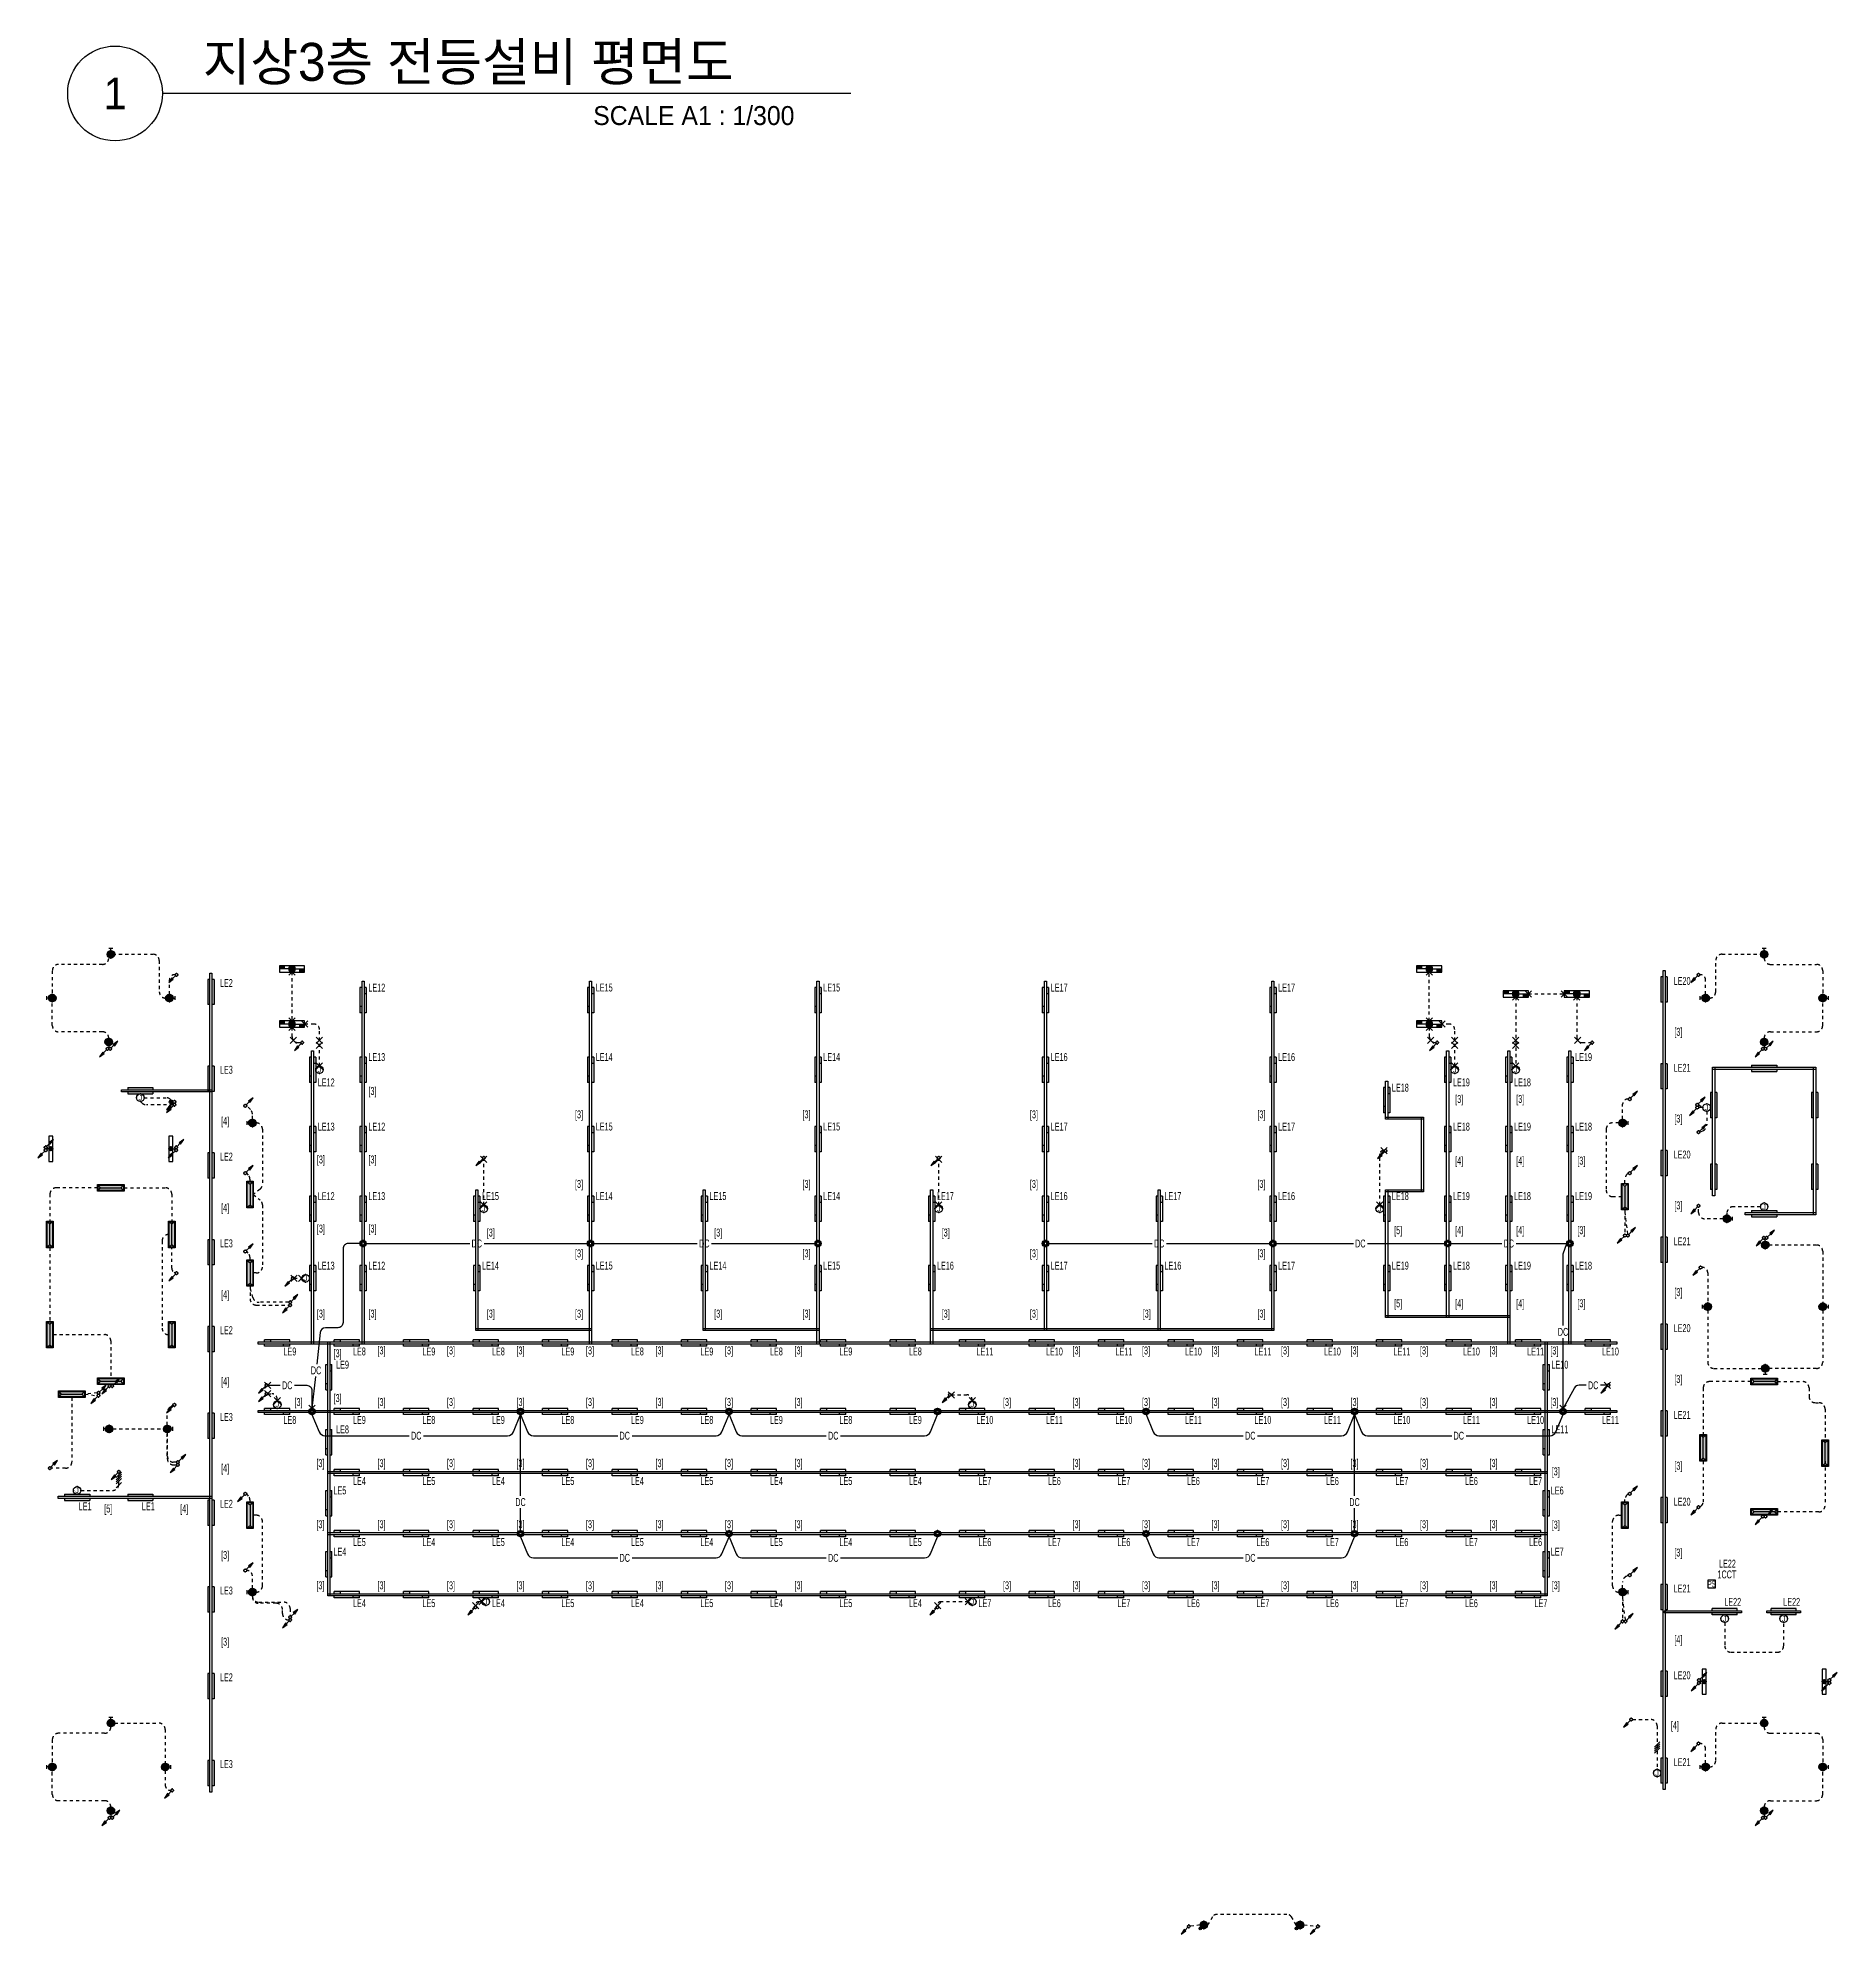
# Model space of a CAD drawing. Header units: millimetres. Extents: x 86947 to 500447, y -530175 to 1059536.
# Drawn here: x 92041 to 177466, y 101922 to 191935 of the extents above; entities that cross this region are included whole.
import ezdxf
from ezdxf.enums import TextEntityAlignment as Align

# ---------------------------------------------------------------- set-up
doc = ezdxf.new("R2010")
doc.units = ezdxf.units.MM
doc.header["$LTSCALE"] = 150
doc.linetypes.add('D1', pattern=[3, 1, -1, 1])
for name, color, linetype in [('------03 Lighting Fixture', 3, 'Continuous'), ('------04 Lighting Switch', 2, 'Continuous'), ('------04 Number of Strands (가닥수)', 1, 'Continuous'), ('-----20 General Symbol', 3, 'Continuous'), ('-----23 Concealed or Exposed Wire', 4, 'D1'), ('-----25 Emergency Lighting Embeded Wire in Ceiling or Wall', 1, 'Continuous'), ('-----28 Race Way', 1, 'Continuous'), ('-----41 Drawing Title', 2, 'Continuous'), ('6', 6, 'Continuous')]:
    doc.layers.add(name, color=color, linetype=linetype)
doc.styles.add('ELEC', font='')
doc.styles.get('ELEC').set_extended_font_data('Dotum')

msp = doc.modelspace()

# ---------------------------------------------------------------- texts
at = {"layer": '------04 Lighting Switch', "style": 'ELEC', "width": 0.7}
for s, p in [('LE2', (100988, 147071)), ('LE12', (108129, 146855)), ('LE15', (118929, 146855)), ('LE15', (129729, 146855)), ('LE17', (140529, 146855)), ('LE17', (151329, 146855)), ('LE20', (170107, 147168)), ('LE3', (100988, 142951)), ('LE13', (108129, 143555)), ('LE14', (118929, 143555)), ('LE14', (129729, 143555)), ('LE16', (140529, 143555)), ('LE16', (151329, 143555)), ('LE19', (165429, 143555)), ('LE21', (170107, 143048)), ('LE12', (105729, 142355)), ('LE18', (156729, 142105)), ('LE19', (159629, 142355)), ('LE18', (162529, 142355)), ('LE13', (105729, 140255)), ('LE12', (108129, 140255)), ('LE15', (118929, 140255)), ('LE15', (129729, 140255)), ('LE17', (140529, 140255)), ('LE17', (151329, 140255)), ('LE18', (159629, 140255)), ('LE19', (162529, 140255)), ('LE18', (165429, 140255)), ('LE2', (100988, 138831)), ('LE20', (170107, 138928)), ('LE12', (105729, 136955)), ('LE13', (108129, 136955)), ('LE15', (113529, 136955)), ('LE14', (118929, 136955)), ('LE15', (124329, 136955)), ('LE14', (129729, 136955)), ('LE17', (135129, 136955)), ('LE16', (140529, 136955)), ('LE17', (145929, 136955)), ('LE16', (151329, 136955)), ('LE18', (156729, 136955)), ('LE19', (159629, 136955)), ('LE18', (162529, 136955)), ('LE19', (165429, 136955)), ('LE3', (100988, 134711)), ('LE21', (170107, 134808)), ('LE13', (105729, 133655)), ('LE12', (108129, 133655)), ('LE14', (113529, 133655)), ('LE15', (118929, 133655)), ('LE14', (124329, 133655)), ('LE15', (129729, 133655)), ('LE16', (135129, 133655)), ('LE17', (140529, 133655)), ('LE16', (145929, 133655)), ('LE17', (151329, 133655)), ('LE19', (156729, 133655)), ('LE18', (159629, 133655)), ('LE19', (162529, 133655)), ('LE18', (165429, 133655)), ('LE2', (100988, 130591)), ('LE20', (170107, 130688)), ('LE9', (104004, 129580)), ('LE8', (107304, 129580)), ('LE9', (110604, 129580)), ('LE8', (113904, 129580)), ('LE9', (117204, 129580)), ('LE8', (120504, 129580)), ('LE9', (123804, 129580)), ('LE8', (127104, 129580)), ('LE9', (130404, 129580)), ('LE8', (133704, 129580)), ('LE11', (137004, 129580)), ('LE10', (140304, 129580)), ('LE11', (143604, 129580)), ('LE10', (146904, 129580)), ('LE11', (150204, 129580)), ('LE10', (153504, 129580)), ('LE11', (156804, 129580)), ('LE10', (160104, 129580)), ('LE11', (163154, 129580)), ('LE10', (166704, 129580)), ('LE9', (106504, 128955)), ('LE10', (164304, 128955)), ('LE3', (100988, 126471)), ('LE8', (104004, 126330)), ('LE8', (106504, 125880)), ('LE9', (107304, 126330)), ('LE8', (110604, 126330)), ('LE9', (113904, 126330)), ('LE8', (117204, 126330)), ('LE9', (120504, 126330)), ('LE8', (123804, 126330)), ('LE9', (127104, 126330)), ('LE8', (130404, 126330)), ('LE9', (133704, 126330)), ('LE10', (137004, 126330)), ('LE11', (140304, 126330)), ('LE10', (143604, 126330)), ('LE11', (146904, 126330)), ('LE10', (150204, 126330)), ('LE11', (153504, 126330)), ('LE10', (156804, 126330)), ('LE11', (160104, 126330)), ('LE10', (163154, 126330)), ('LE11', (164304, 125880)), ('LE11', (166704, 126330)), ('LE21', (170107, 126568)), ('LE4', (107304, 123430)), ('LE5', (110604, 123430)), ('LE4', (113904, 123430)), ('LE5', (117204, 123430)), ('LE4', (120504, 123430)), ('LE5', (123804, 123430)), ('LE4', (127104, 123430)), ('LE5', (130404, 123430)), ('LE4', (133704, 123430)), ('LE7', (137004, 123430)), ('LE6', (140304, 123430)), ('LE7', (143604, 123430)), ('LE6', (146904, 123430)), ('LE7', (150204, 123430)), ('LE6', (153504, 123430)), ('LE7', (156804, 123430)), ('LE6', (160104, 123430)), ('LE7', (163154, 123430)), ('LE1', (94283, 122232)), ('LE1', (97283, 122232)), ('LE2', (100988, 122351)), ('LE5', (106379, 122980)), ('LE6', (164179, 122980)), ('LE20', (170107, 122448)), ('LE5', (107304, 120530)), ('LE4', (110604, 120530)), ('LE5', (113904, 120530)), ('LE4', (117204, 120530)), ('LE5', (120504, 120530)), ('LE4', (123804, 120530)), ('LE5', (127104, 120530)), ('LE4', (130404, 120530)), ('LE5', (133704, 120530)), ('LE6', (137004, 120530)), ('LE7', (140304, 120530)), ('LE6', (143604, 120530)), ('LE7', (146904, 120530)), ('LE6', (150204, 120530)), ('LE7', (153504, 120530)), ('LE6', (156804, 120530)), ('LE7', (160104, 120530)), ('LE6', (163154, 120530)), ('LE4', (106379, 120080)), ('LE7', (164179, 120080)), ('1CCT', (172235, 118995)), ('LE22', (172259, 119508)), ('LE3', (100988, 118231)), ('LE21', (170107, 118328)), ('LE4', (107304, 117630)), ('LE5', (110604, 117630)), ('LE4', (113904, 117630)), ('LE5', (117204, 117630)), ('LE4', (120504, 117630)), ('LE5', (123804, 117630)), ('LE4', (127104, 117630)), ('LE5', (130404, 117630)), ('LE4', (133704, 117630)), ('LE7', (137004, 117630)), ('LE6', (140304, 117630)), ('LE7', (143604, 117630)), ('LE6', (146904, 117630)), ('LE7', (150204, 117630)), ('LE6', (153504, 117630)), ('LE7', (156804, 117630)), ('LE6', (160104, 117630)), ('LE7', (163404, 117630)), ('LE22', (172510, 117696)), ('LE22', (175310, 117696)), ('LE20', (170107, 114208)), ('LE2', (100988, 114111)), ('LE3', (100988, 109991)), ('LE21', (170107, 110088))]:
    msp.add_text(s, height=375, dxfattribs=at).set_placement(p, align=Align.MIDDLE)
at = {"layer": '-----25 Emergency Lighting Embeded Wire in Ceiling or Wall', "style": 'ELEC', "width": 0.7}
for p in [(112879, 134705), (123679, 134705), (145279, 134705), (154829, 134705), (161879, 134705), (164454, 130510), (105248, 128681), (103879, 127975), (165884, 127975), (110004, 125582), (119904, 125582), (129804, 125582), (149604, 125582), (159504, 125582), (114954, 122430), (154554, 122430), (119904, 119782), (129804, 119782), (149604, 119782)]:
    msp.add_text('DC', height=375, dxfattribs=at).set_placement(p, align=Align.MIDDLE)
at = {"layer": '-----28 Race Way', "style": 'ELEC', "width": 0.7}
for s, p in [('[3]', (169929, 144707)), ('[3]', (107926, 141898)), ('[3]', (159525, 141519)), ('[3]', (162425, 141519)), ('[4]', (100929, 140472)), ('[3]', (117733, 140787)), ('[3]', (128533, 140787)), ('[3]', (139333, 140787)), ('[3]', (150133, 140787)), ('[3]', (169929, 140587)), ('[3]', (105476, 138646)), ('[3]', (107926, 138646)), ('[4]', (159525, 138589)), ('[4]', (162425, 138589)), ('[3]', (165325, 138589)), ('[3]', (117733, 137487)), ('[3]', (128533, 137487)), ('[3]', (139333, 137487)), ('[3]', (150133, 137487)), ('[4]', (100929, 136352)), ('[3]', (169929, 136467)), ('[3]', (105476, 135366)), ('[3]', (107926, 135366)), ('[3]', (113542, 135176)), ('[3]', (124342, 135176)), ('[3]', (135142, 135176)), ('[5]', (156625, 135289)), ('[4]', (159525, 135289)), ('[4]', (162425, 135289)), ('[3]', (165325, 135289)), ('[3]', (117733, 134187)), ('[3]', (128533, 134187)), ('[3]', (139333, 134187)), ('[3]', (150133, 134187)), ('[4]', (100929, 132232)), ('[3]', (169929, 132347)), ('[3]', (105476, 131327)), ('[3]', (107926, 131327)), ('[3]', (113542, 131327)), ('[3]', (117733, 131327)), ('[3]', (124342, 131327)), ('[3]', (128533, 131327)), ('[3]', (135142, 131327)), ('[3]', (139333, 131327)), ('[3]', (144687, 131327)), ('[3]', (150133, 131327)), ('[5]', (156625, 131817)), ('[4]', (159525, 131817)), ('[4]', (162425, 131817)), ('[3]', (165325, 131817)), ('[3]', (106269, 129446)), ('[3]', (108354, 129580)), ('[3]', (111654, 129580)), ('[3]', (114954, 129580)), ('[3]', (118254, 129580)), ('[3]', (121554, 129580)), ('[3]', (124854, 129580)), ('[3]', (128154, 129580)), ('[3]', (141354, 129580)), ('[3]', (144654, 129580)), ('[3]', (147954, 129580)), ('[3]', (151254, 129580)), ('[3]', (154554, 129580)), ('[3]', (157854, 129580)), ('[3]', (161154, 129580)), ('[3]', (164043, 129573)), ('[4]', (100929, 128112)), ('[3]', (169929, 128227)), ('[3]', (104413, 127130)), ('[3]', (106269, 127320)), ('[3]', (108354, 127130)), ('[3]', (111654, 127130)), ('[3]', (114954, 127130)), ('[3]', (118254, 127130)), ('[3]', (121554, 127130)), ('[3]', (124854, 127130)), ('[3]', (128154, 127130)), ('[3]', (138054, 127130)), ('[3]', (141354, 127130)), ('[3]', (144654, 127130)), ('[3]', (147954, 127130)), ('[3]', (151254, 127130)), ('[3]', (154554, 127130)), ('[3]', (157854, 127130)), ('[3]', (161154, 127130)), ('[3]', (164043, 127130)), ('[4]', (100929, 123992)), ('[3]', (105453, 124230)), ('[3]', (108354, 124230)), ('[3]', (111654, 124230)), ('[3]', (114954, 124230)), ('[3]', (118254, 124230)), ('[3]', (121554, 124230)), ('[3]', (124854, 124230)), ('[3]', (128154, 124230)), ('[3]', (141354, 124230)), ('[3]', (144654, 124230)), ('[3]', (147954, 124230)), ('[3]', (151254, 124230)), ('[3]', (154554, 124230)), ('[3]', (157854, 124230)), ('[3]', (161154, 124230)), ('[3]', (169929, 124107)), ('[3]', (164105, 123840)), ('[5]', (95383, 122076)), ('[4]', (98988, 122076)), ('[3]', (105453, 121330)), ('[3]', (108354, 121330)), ('[3]', (111654, 121330)), ('[3]', (114954, 121330)), ('[3]', (118254, 121330)), ('[3]', (121554, 121330)), ('[3]', (124854, 121330)), ('[3]', (128154, 121330)), ('[3]', (141354, 121330)), ('[3]', (144654, 121330)), ('[3]', (147954, 121330)), ('[3]', (151254, 121330)), ('[3]', (154554, 121330)), ('[3]', (157854, 121330)), ('[3]', (161154, 121330)), ('[3]', (164105, 121310)), ('[3]', (100929, 119872)), ('[3]', (169929, 119987)), ('[3]', (105453, 118430)), ('[3]', (108354, 118430)), ('[3]', (111654, 118430)), ('[3]', (114954, 118430)), ('[3]', (118254, 118430)), ('[3]', (121554, 118430)), ('[3]', (124854, 118430)), ('[3]', (128154, 118430)), ('[3]', (138054, 118430)), ('[3]', (141354, 118430)), ('[3]', (144654, 118430)), ('[3]', (147954, 118430)), ('[3]', (151254, 118430)), ('[3]', (154554, 118430)), ('[3]', (157854, 118430)), ('[3]', (161154, 118430)), ('[3]', (164105, 118430)), ('[4]', (169929, 115867)), ('[3]', (100929, 115752)), ('[4]', (169766, 111786))]:
    msp.add_text(s, height=375, dxfattribs=at).set_placement(p, align=Align.MIDDLE)
at = {"layer": '-----41 Drawing Title', "color": 2, "style": 'ELEC'}
msp.add_text('지상3층 전등설비 평면도', height=1800, dxfattribs=at).set_placement((99872, 189900))
at = {"layer": '-----41 Drawing Title', "color": 7, "style": 'ELEC'}
msp.add_text('1', height=1500, dxfattribs=at).set_placement((95704, 189300), align=Align.MIDDLE)
at = {"layer": '-----41 Drawing Title', "style": 'ELEC'}
msp.add_text('SCALE A1 : 1/300', height=900, dxfattribs=at).set_placement((127962, 187800), align=Align.RIGHT)

# ---------------------------------------------------------------- blocks, each defined once
blk = doc.blocks.new('D01')
at = {"linetype": 'Continuous'}
blk.add_circle((0, 0), 150, dxfattribs=at)
for p in [(-150, 0), (0, 150), (150, 0), (0, -150)]:
    blk.add_point(p)
blk = doc.blocks.new('E05')
blk.add_hatch(color=256).paths.add_polyline_path([(106, 106), (106, 106, 0.668179), (-150, 0, 1), (150, 0, 0.198912)])
h = blk.add_hatch(color=256)
edge = h.paths.add_edge_path()
edge.add_arc((141, 141), 50, 0, 360)
blk.add_circle((141, 141), 50)
blk.add_blockref('D01', (0, 0))
blk = doc.blocks.new('E18')
for points in [[(-367, 150), (-600, 150), (-600, 0), (-367, 0)], [(150, 0, 1), (-150, 0, 1)], [(600, 0), (367, 0), (367, -150), (600, -150)]]:
    blk.add_hatch(color=256).paths.add_polyline_path(points)
at = {"linetype": 'Continuous'}
for p, q in [((600, 150), (-600, 150)), ((-600, 150), (-600, -150)), ((-150, 0), (-600, 0)), ((150, 0), (600, 0)), ((600, -150), (600, 150)), ((-600, -150), (600, -150))]:
    blk.add_line(p, q, dxfattribs=at)
for p, q in [((-367, 150), (-367, 0)), ((150, 0), (178, 0)), ((367, -150), (367, 0)), ((0, -150), (0, -150))]:
    blk.add_line(p, q)
blk.add_circle((0, 0), 150, dxfattribs=at)
blk = doc.blocks.new('D06')
for p, q in [((-75, 0), (0, 0)), ((0, -75), (0, 75))]:
    blk.add_line(p, q)
at = {"linetype": 'Continuous'}
blk.add_circle((-225, 0), 150, dxfattribs=at)
for p in [(-375, 0), (-225, 150), (-75, 0), (-225, -150)]:
    blk.add_point(p)
blk = doc.blocks.new('E06')
blk.add_hatch(color=256).paths.add_polyline_path([(-75, 0, 1), (-375, 0, 1)])
blk.add_blockref('D06', (0, 0))
blk = doc.blocks.new('E17')
h = blk.add_hatch(color=256)
h.paths.add_polyline_path([(600, 100), (-600, 100), (-600, 0), (600, 0)])
h.paths.add_polyline_path([(600, -100), (-600, -100), (-600, -200), (600, -200)])
for p, q in [((-600, 100), (600, 100)), ((-600, 100), (-600, 0)), ((600, 100), (600, 0)), ((600, 100), (600, 0)), ((-600, -100), (-600, -200)), ((-600, -200), (600, -200)), ((600, -100), (600, -200))]:
    blk.add_line(p, q)
blk = doc.blocks.new('벽부 비상등')
h = blk.add_hatch(color=0)
h.dxf.hatch_style = 1
h.paths.add_polyline_path([(0, 488), (-128, 600), (-128, -600), (0, -488)])
h = blk.add_hatch(color=0)
h.dxf.hatch_style = 1
h.paths.add_polyline_path([(128, 600), (0, 488), (0, -488), (128, -600)])
at = {"color": 1}
for p, q in [((-128, 600), (0, 488)), ((0, 488), (128, 600)), ((0, -488), (0, 488)), ((-128, -600), (0, -488)), ((0, -488), (128, -600))]:
    blk.add_line(p, q, dxfattribs=at)
blk.add_lwpolyline([(158, -630), (158, 630), (-158, 630), (-158, -630)], close=True)
blk.add_lwpolyline([(128, -600), (128, 600), (-128, 600), (-128, -600)], close=True, dxfattribs=at)
blk = doc.blocks.new('O04')
blk.add_circle((0, 0), 150)
for p in [(-150, 0), (0, 150), (150, 0), (0, -150)]:
    blk.add_point(p)
at = {"style": 'ELEC'}
blk.add_text('J', height=214, dxfattribs=at).set_placement((0, 0), align=Align.MIDDLE)
blk = doc.blocks.new('O01')
blk.add_hatch(color=256).paths.add_polyline_path([(-149, -218), (-218, -149), (-368, -368)])
blk.add_line((-46, -46), (-184, -184))
blk.add_lwpolyline([(-368, -368), (-149, -218), (-218, -149), (-368, -368)])
blk.add_circle((0, 0), 65)
for p in [(-65, 0), (-65, 0), (0, 65), (0, 65), (65, 0), (65, 0), (0, -65), (0, -65)]:
    blk.add_point(p)
blk = doc.blocks.new('*U46')
at = {"color": 0}
for p, q in [((-306, -106), (-94, 106)), ((-226, -106), (-14, 106)), ((-146, -106), (66, 106)), ((-66, -106), (146, 106)), ((94, -106), (306, 106))]:
    blk.add_line(p, q, dxfattribs=at)
blk = doc.blocks.new('*U47')
at = {"color": 0}
for p, q in [((-226, -106), (-14, 106)), ((-146, -106), (66, 106)), ((-66, -106), (146, 106)), ((14, -106), (226, 106))]:
    blk.add_line(p, q, dxfattribs=at)
blk = doc.blocks.new('D12')
at = {"linetype": 'Continuous'}
blk.add_lwpolyline([(600, -90), (600, 90), (-600, 90), (-600, -90)], close=True, dxfattribs=at)
blk.add_circle((0, 0), 90, dxfattribs=at)
for p in [(-90, 0), (0, 90), (90, 0), (0, -90)]:
    blk.add_point(p)
blk = doc.blocks.new('E13')
at = {"layer": '------03 Lighting Fixture'}
blk.add_hatch(color=256, dxfattribs=at).paths.add_polyline_path([(-90, 180, 1), (90, 180, 1)])
for p, q in [((90, 0), (-90, 0)), ((0, 90), (0, 0))]:
    blk.add_line(p, q, dxfattribs=at)
blk.add_blockref('D12', (0, 180), dxfattribs=at)
blk = doc.blocks.new('*U12')
h = blk.add_hatch(color=256)
edge = h.paths.add_edge_path()
edge.add_arc((0, -75), 75, 0, 360)
blk.add_circle((0, -75), 75)
blk = doc.blocks.new('A$Cd163eec7')
for p, q in [((150, 150), (-150, -150)), ((-150, 150), (150, -150))]:
    blk.add_line(p, q)
blk = doc.blocks.new('E20')
h = blk.add_hatch(color=256)
h.paths.add_polyline_path([(-300, 150), (-600, 150), (-600, 50), (-300, 50)])
h.paths.add_polyline_path([(600, -50), (300, -50), (300, -150), (600, -150)])
for p, q in [((-600, 150), (600, 150)), ((-600, 150), (-600, 50)), ((-300, 150), (-300, 50)), ((600, 150), (600, 50)), ((-600, -50), (-600, -150)), ((-600, -150), (600, -150)), ((300, -50), (300, -150)), ((600, -50), (600, -150))]:
    blk.add_line(p, q)
blk = doc.blocks.new('E01')
h = blk.add_hatch(color=256)
edge = h.paths.add_edge_path(flags=17)
edge.add_arc((0, 0), 75, 0, 360)
edge = h.paths.add_edge_path()
edge.add_arc((0, 0), 150, 0, 360)
blk.add_blockref('D01', (0, 0))
at = {"xscale": 0.5, "yscale": 0.5, "zscale": 0.5}
blk.add_blockref('D01', (0, 0), dxfattribs=at)
blk = doc.blocks.new('*U15')
blk.add_lwpolyline([(150, 0), (-150, 0), (-150, -300), (150, -300)], close=True)
at = {"style": 'ELEC', "width": 0.6}
blk.add_text('PS', height=250, dxfattribs=at).set_placement((0, -150), align=Align.MIDDLE)

# ---------------------------------------------------------------- linework, layer by layer
at = {"layer": '-----23 Concealed or Exposed Wire'}
for p, q in [((113209, 136535), (113209, 138705)), ((134809, 136535), (134809, 138705)), ((155749, 136535), (155749, 138955)), ((155954, 139105), (155899, 139105)), ((102954, 127570), (103154, 127570)), ((103404, 127240), (103404, 127320)), ((135404, 127520), (136154, 127520)), ((136404, 127240), (136404, 127270))]:
    msp.add_line(p, q, dxfattribs=at)
for points in [[(95404, 148255, -0.414214), (95104, 147955), (93024, 147955, 0.414214), (92724, 147655), (92724, 146535)], [(95584, 148435), (97504, 148435, -0.414214), (97804, 148135), (97804, 146655, 0.414214), (98104, 146355)], [(171404, 146355, 0.414214), (171704, 146655), (171704, 148135, -0.414214), (172004, 148435), (173824, 148435)], [(174004, 148255, 0.414214), (174304, 147955), (176484, 147955, -0.414214), (176784, 147655), (176784, 146535)], [(98284, 146535), (98284, 147215, -0.414214), (98534, 147465), (98554, 147465)], [(171224, 146535), (171224, 147215, 0.414214), (170974, 147465), (170954, 147465)], [(95404, 144455, 0.414214), (95104, 144755), (93024, 144755, -0.414214), (92724, 145055), (92724, 146175)], [(165109, 146405), (165109, 144490, 0.414214), (165359, 144240), (165769, 144240)], [(174004, 144455, -0.414214), (174304, 144755), (176484, 144755, 0.414214), (176784, 145055), (176784, 146175)], [(104104, 144968), (104104, 144540, 0.414214), (104404, 144240), (104519, 144240)], [(105409, 143135), (105409, 144868, 0.414214), (105159, 145118), (104704, 145118)], [(158104, 144968), (158104, 144540, 0.414214), (158404, 144240), (158419, 144240)], [(159309, 143135), (159309, 144868, 0.414214), (159059, 145118), (158704, 145118)], [(98454, 141295), (97190, 141295, -0.177976), (96996, 141366), (96904, 141445)], [(97084, 141625), (98123, 141625, -0.176372), (98316, 141555), (98364, 141515)], [(167284, 140610), (167284, 141313, -0.414214), (167534, 141563), (167554, 141563)], [(102224, 140610), (102224, 140852, 0.199599), (102135, 141064), (101954, 141245)], [(102404, 140430, -0.414214), (102704, 140130), (102704, 137523, -0.227423), (102591, 137289), (102269, 137030), (102591, 136771, -0.227423), (102704, 136537), (102704, 133605, -0.414214), (102404, 133305), (102269, 133305)], [(167104, 140430), (166804, 140430, 0.414214), (166504, 140130), (166504, 137234, 0.41152), (166801, 136934), (167239, 136930)], [(171274, 140975), (171274, 140327, -0.288703), (171103, 140056), (170954, 139985)], [(102111, 137660), (102111, 137753, 0.183243), (102036, 137952), (101954, 138045)], [(167396, 137560), (167396, 137770, -0.21438), (167497, 137995), (167554, 138045)], [(94874, 137348), (92911, 137348, 0.414214), (92611, 137048), (92611, 135760)], [(96134, 137348), (98096, 137348, -0.414214), (98396, 137048), (98396, 135760)], [(172054, 135880), (171189, 135880, -0.414214), (170889, 136180), (170889, 136422)], [(173824, 136450), (172534, 136450, 0.414214), (172234, 136150), (172234, 135880)], [(98239, 135130, 0.414214), (97939, 134830), (97939, 130680, 0.414214), (98239, 130380)], [(98554, 133295), (98512, 133321, -0.256699), (98396, 133532), (98396, 134500)], [(102111, 133935), (102111, 134039, 0.200259), (102022, 134252), (101954, 134320)], [(174234, 134635), (176484, 134635, -0.414214), (176784, 134335), (176784, 131885)], [(171054, 133570), (171074, 133570, -0.414214), (171324, 133320), (171324, 131885)], [(103954, 131913), (102539, 131913, -0.342726), (102248, 132139), (102111, 132675), (102111, 132675), (102111, 132083, 0.414214), (102411, 131783), (103954, 131783)], [(171324, 131525), (171324, 129075, 0.414214), (171624, 128775), (173874, 128775)], [(176784, 131525), (176784, 129075, -0.414214), (176484, 128775), (174234, 128775)], [(92769, 130380), (95204, 130380, -0.414214), (95504, 130080), (95504, 128320)], [(173374, 128148), (171411, 128148, 0.414214), (171111, 127848), (171111, 125635)], [(174634, 128148), (175834, 128148, -0.414214), (176134, 127848), (176134, 127448, 0.414214), (176434, 127148), (176596, 127148, -0.414214), (176896, 126848), (176896, 125385)], [(93654, 127390), (93654, 124340, -0.414214), (93354, 124040), (92669, 124040)], [(98184, 126085), (98184, 126683, -0.231322), (98299, 126920), (98454, 127040)], [(98624, 124325), (98484, 124325, -0.414214), (98184, 124625), (98184, 125725), (98184, 124495, 0.414214), (98484, 124195), (98624, 124195)], [(171111, 124375), (171111, 122447, -0.205258), (171033, 122266), (170954, 122190)], [(176896, 124375), (176896, 122263, -0.414214), (176596, 121963), (174634, 121963)], [(94084, 122985), (95588, 122985, 0.414214), (95888, 123285), (95888, 123805)], [(102111, 122435), (102111, 122518, 0.170797), (102045, 122706), (101954, 122820)], [(167396, 122435), (167396, 122547, -0.220142), (167502, 122776), (167554, 122820)], [(102404, 118155, 0.414214), (102704, 118455), (102704, 121505, 0.414214), (102404, 121805), (102269, 121805)], [(167104, 118155, -0.414214), (166804, 118455), (166804, 121505, -0.414214), (167104, 121805), (167239, 121805)], [(102224, 118335), (102224, 118930, 0.414214), (101974, 119180), (101954, 119180)], [(167284, 118335), (167284, 118635, -0.274423), (167440, 118898), (167554, 118960)], [(103954, 116833, -0.414214), (103654, 117133), (103654, 117325, 0.414214), (103354, 117625), (102524, 117625, -0.414214), (102224, 117925), (102224, 117975, 0.414214), (102524, 117675), (103719, 117675, -0.414214), (104019, 117375), (104019, 117028)], [(113124, 117700), (112969, 117700, 0.414214), (112819, 117550), (112819, 117505)], [(136224, 117700), (134904, 117700, 0.414214), (134754, 117550), (134754, 117505)], [(172130, 116710), (172130, 115605, 0.414214), (172430, 115305), (174630, 115305, 0.414214), (174930, 115605), (174930, 116710)], [(95504, 111755, -0.414214), (95204, 111455), (93024, 111455, 0.414214), (92724, 111155), (92724, 110035)], [(95684, 111935), (97784, 111935, -0.414214), (98084, 111635), (98084, 110035)], [(167754, 112105), (168624, 112105, -0.414214), (168924, 111805), (168924, 109745)], [(171404, 109855, 0.414214), (171704, 110155), (171704, 111635, -0.414214), (172004, 111935), (173824, 111935)], [(174004, 111755, 0.414214), (174304, 111455), (176484, 111455, -0.414214), (176784, 111155), (176784, 110035)], [(171224, 110035), (171224, 110715, 0.414214), (170974, 110965), (170954, 110965)], [(95504, 107955, 0.414214), (95204, 108255), (93024, 108255, -0.414214), (92724, 108555), (92724, 109675)], [(98084, 109675), (98084, 108995, 0.414214), (98334, 108745), (98354, 108745)], [(174004, 107955, -0.414214), (174304, 108255), (176484, 108255, 0.414214), (176784, 108555), (176784, 109675)], [(151789, 102355), (151561, 102734, 0.263447), (151347, 102855), (148020, 102855, 0.263447), (147806, 102734), (147579, 102355)]]:
    msp.add_lwpolyline(points, format="xyb", dxfattribs=at)
for points in [[(104104, 147593), (104104, 145268)], [(158104, 145268), (158104, 147593)], [(162209, 146405), (162209, 143135)], [(162809, 146555), (164509, 146555)], [(167239, 140428), (167239, 140601)], [(170895, 141285), (171094, 141155), (170895, 141155)], [(167526, 135155), (167396, 136300), (167396, 135155)], [(92611, 134500), (92611, 131010)], [(104204, 133055), (104569, 133055)], [(94854, 127613), (94284, 127548), (94854, 127483)], [(95604, 125905), (98104, 125905)], [(167414, 116835), (167284, 117975), (167284, 116835)], [(147219, 102355), (146754, 102290)], [(152149, 102355), (152754, 102290)]]:
    msp.add_lwpolyline(points, dxfattribs=at)
for centre, radius, start, end in [((155899, 138955), 150, 90, 180), ((103154, 127320), 250, 0, 90), ((136154, 127270), 250, 0, 90)]:
    msp.add_arc(centre, radius, start, end, dxfattribs=at)
at = {"layer": '-----25 Emergency Lighting Embeded Wire in Ceiling or Wall'}
for p, q in [((107629, 134705), (112550, 134705)), ((113222, 134705), (118129, 134705)), ((118429, 134705), (123350, 134705)), ((124022, 134705), (128929, 134705)), ((140029, 134705), (144950, 134705)), ((145622, 134705), (150529, 134705)), ((150829, 134705), (154500, 134705)), ((155172, 134705), (158829, 134705)), ((159129, 134705), (161550, 134705)), ((162222, 134705), (164629, 134705)), ((102954, 127975), (103550, 127975)), ((105216, 128384), (105054, 126880)), ((114954, 122727), (114954, 126580)), ((154554, 122727), (154554, 126580)), ((114954, 121080), (114954, 122133)), ((154554, 121080), (154554, 122133))]:
    msp.add_line(p, q, dxfattribs=at)
for points in [[(107329, 134705), (106779, 134705, 0.414214), (106529, 134455), (106529, 130955, -0.414214), (106279, 130705), (105691, 130705, 0.383087), (105442, 130482), (105280, 128977)], [(164454, 130806), (164454, 134139, -0.080612), (164466, 134219), (164629, 134705)], [(104222, 127975), (104804, 127975, -0.414214), (105054, 127725), (105054, 126880)], [(165556, 127975), (165215, 127975, 0.271059), (164997, 127847), (164454, 126880)], [(105054, 126580), (105391, 125768, 0.303228), (105668, 125582), (109670, 125582)], [(110351, 125582), (114340, 125582, 0.303228), (114617, 125768), (114954, 126580)], [(114954, 126580), (115291, 125768, 0.303228), (115568, 125582), (119570, 125582)], [(120251, 125582), (124240, 125582, 0.303228), (124517, 125768), (124854, 126580)], [(124854, 126580), (125191, 125768, 0.303228), (125468, 125582), (129470, 125582)], [(130151, 125582), (134140, 125582, 0.303228), (134417, 125768), (134754, 126580)], [(144654, 126580), (144991, 125768, 0.303228), (145268, 125582), (149270, 125582)], [(149951, 125582), (153940, 125582, 0.303228), (154217, 125768), (154554, 126580)], [(154554, 126580), (154891, 125768, 0.303228), (155168, 125582), (159170, 125582)], [(159851, 125582), (163840, 125582, 0.303228), (164117, 125768), (164454, 126580)], [(114954, 120780), (115291, 119968, 0.303228), (115568, 119782), (119570, 119782)], [(120251, 119782), (124240, 119782, 0.303228), (124517, 119968), (124854, 120780)], [(124854, 120780), (125191, 119968, 0.303228), (125468, 119782), (129470, 119782)], [(130151, 119782), (134140, 119782, 0.303228), (134417, 119968), (134754, 120780)], [(144654, 120780), (144991, 119968, 0.303228), (145268, 119782), (149270, 119782)], [(149951, 119782), (153940, 119782, 0.303228), (154217, 119968), (154554, 120780)]]:
    msp.add_lwpolyline(points, format="xyb", dxfattribs=at)
for points in [[(164454, 126880), (164454, 130213)], [(166554, 127975), (166228, 127975)]]:
    msp.add_lwpolyline(points, dxfattribs=at)
at = {"layer": '-----28 Race Way', "elevation": 0}
for points in [[(169304, 147660), (169304, 108780), (169204, 108780), (169204, 147660)], [(96004, 141905), (96004, 142005), (100304, 142005), (100304, 141905)], [(169254, 117270), (172930, 117270), (172930, 117170), (169254, 117170)], [(174130, 117270), (175730, 117270), (175730, 117170), (174130, 117170)]]:
    msp.add_lwpolyline(points, close=True, dxfattribs=at)
at = {"layer": '-----28 Race Way'}
for points in [[(100204, 147545), (100304, 147545), (100304, 108665), (100204, 108665)], [(107429, 147155), (107529, 147155), (107529, 129930), (107429, 129930)], [(118229, 147155), (118329, 147155), (118329, 129930), (118229, 129930)], [(129029, 147155), (129129, 147155), (129129, 129930), (129029, 129930)], [(139829, 147155), (139929, 147155), (139929, 130568), (139829, 130568)], [(150629, 147155), (150729, 147155), (150729, 130568), (150629, 130568)], [(105029, 143855), (105129, 143855), (105129, 129930), (105029, 129930)], [(158929, 143855), (159029, 143855), (159029, 131193), (158929, 131193)], [(161829, 143855), (161929, 143855), (161929, 129930), (161829, 129930)], [(164729, 143855), (164829, 143855), (164829, 129930), (164729, 129930)], [(156029, 142405), (156129, 142405), (156129, 140605), (156029, 140605)], [(171554, 143070), (171654, 143070), (171654, 136970), (171554, 136970)], [(176454, 143070), (176454, 142970), (171554, 142970), (171554, 143070)], [(176354, 143070), (176454, 143070), (176454, 136070), (176354, 136070)], [(157829, 140705), (157829, 140605), (156029, 140605), (156029, 140705)], [(157829, 137155), (157729, 137155), (157729, 140705), (157829, 140705)], [(112829, 137255), (112929, 137255), (112929, 130568), (112829, 130568)], [(123629, 137255), (123729, 137255), (123729, 130568), (123629, 130568)], [(134429, 137255), (134529, 137255), (134529, 129930), (134429, 129930)], [(145229, 137255), (145329, 137255), (145329, 130568), (145229, 130568)], [(156029, 137255), (156129, 137255), (156129, 131193), (156029, 131193)], [(157829, 137255), (157829, 137155), (156029, 137155), (156029, 137255)], [(176454, 136170), (176454, 136070), (173104, 136070), (173104, 136170)], [(118329, 130668), (118329, 130568), (112829, 130568), (112829, 130668)], [(129129, 130668), (129129, 130568), (123629, 130568), (123629, 130668)], [(150729, 130668), (150729, 130568), (134429, 130568), (134429, 130668)], [(161929, 131293), (161929, 131193), (156029, 131193), (156029, 131293)], [(167004, 130030), (167004, 129930), (102504, 129930), (102504, 130030)], [(105804, 130030), (105904, 130030), (105904, 117980), (105804, 117980)], [(163604, 130030), (163704, 130030), (163704, 117980), (163604, 117980)], [(167004, 126780), (167004, 126680), (102504, 126680), (102504, 126780)], [(163704, 123880), (163704, 123780), (105804, 123780), (105804, 123880)], [(93004, 122605), (93004, 122705), (100304, 122705), (100304, 122605)], [(163704, 120980), (163704, 120880), (105804, 120880), (105804, 120980)], [(163704, 118080), (163704, 117980), (105804, 117980), (105804, 118080)]]:
    msp.add_lwpolyline(points, close=True, dxfattribs=at)
at = {"layer": '-----41 Drawing Title', "color": 7}
msp.add_line((130646, 189300), (97954, 189300), dxfattribs=at)
msp.add_circle((95704, 189300), 2250, dxfattribs=at)

# ---------------------------------------------------------------- block references
at = {"layer": '------03 Lighting Fixture', "xscale": 1.2, "yscale": 1.2, "zscale": 1.2}
for name, p, rotation in [('E06', (95504, 148705), 90), ('E06', (174004, 148705), 90), ('E06', (92454, 146355), 180), ('E06', (170954, 146355), 180), ('E06', (95404, 144005), 270), ('E06', (174004, 144005), 270), ('E06', (101954, 140430), 180), ('E06', (174054, 134905), 90), ('E06', (171054, 131705), 180), ('E06', (174054, 128505), 270), ('E06', (95154, 125905), 180), ('E06', (101954, 118155), 180), ('E06', (95504, 112205), 89.99999999999999), ('E06', (174004, 112205), 90), ('E06', (92454, 109855), 180), ('E06', (170954, 109855), 180), ('E06', (95504, 107505), 270), ('E06', (174004, 107505), 270), ('E05', (147399, 102355), 180), ('E05', (151969, 102355), 180)]:
    msp.add_blockref(name, p, dxfattribs=dict(at, rotation=rotation))
at = {"layer": '------03 Lighting Fixture'}
for name, p in [('E18', (104104, 147743)), ('E18', (158104, 147743)), ('E18', (162209, 146555)), ('E18', (165109, 146555)), ('E18', (104104, 145118)), ('E18', (158104, 145118)), ('E01', (107479, 134705)), ('E01', (118279, 134705)), ('E01', (129079, 134705)), ('E01', (139879, 134705)), ('E01', (150679, 134705)), ('E01', (158979, 134705)), ('E01', (164779, 134705)), ('E01', (105054, 126730)), ('E01', (114954, 126730)), ('E01', (124854, 126730)), ('E01', (134754, 126730)), ('E01', (144654, 126730)), ('E01', (154554, 126730)), ('E01', (164454, 126730)), ('E01', (114954, 120930)), ('E01', (124854, 120930)), ('E01', (134754, 120930)), ('E01', (144654, 120930)), ('E01', (154554, 120930))]:
    msp.add_blockref(name, p, dxfattribs=at)
at = {"layer": '------03 Lighting Fixture', "color": 3}
for p, rotation in [((100304, 146645), 270), ((169304, 146760), 270), ((100304, 142525), 270), ((169304, 142640), 270), ((171654, 141270), 270), ((176454, 141270), 270), ((100304, 138405), 270), ((169304, 138520), 270), ((171654, 137870), 270), ((176454, 137870), 270), ((100304, 134285), 270), ((169304, 134400), 270), ((100304, 130165), 270), ((169304, 130280), 270), ((100304, 126045), 270), ((169304, 126160), 270), ((100304, 121925), 270), ((169304, 122040), 270), ((100304, 117805), 270), ((169304, 117920), 270), ((172130, 117170), 180), ((174930, 117170), 180), ((169304, 113800), 270), ((100304, 113685), 270), ((100304, 109565), 270), ((169304, 109680), 270)]:
    msp.add_blockref('E17', p, dxfattribs=dict(at, rotation=rotation))
at = {"layer": '------03 Lighting Fixture'}
for name, p, rotation in [('E20', (107479, 146255), 270), ('E20', (118279, 146255), 270), ('E20', (129079, 146255), 270), ('E20', (139879, 146255), 270), ('E20', (150679, 146255), 270), ('E20', (105079, 142955), 270), ('E20', (107479, 142955), 270), ('E20', (118279, 142955), 270), ('E20', (129079, 142955), 270), ('E20', (139879, 142955), 270), ('E20', (150679, 142955), 270), ('E20', (158979, 142955), 270), ('E20', (161879, 142955), 270), ('E20', (164779, 142955), 270), ('E20', (156079, 141505), 270), ('E13', (92474, 139205), 270), ('E13', (98534, 139205), 89.99999999999999), ('E20', (105079, 139655), 270), ('E20', (107479, 139655), 270), ('E20', (118279, 139655), 270), ('E20', (129079, 139655), 270), ('E20', (139879, 139655), 270), ('E20', (150679, 139655), 270), ('E20', (158979, 139655), 270), ('E20', (161879, 139655), 270), ('E20', (164779, 139655), 270), ('E20', (105079, 136355), 270), ('E20', (107479, 136355), 270), ('E20', (112879, 136355), 270), ('E20', (118279, 136355), 270), ('E20', (123679, 136355), 270), ('E20', (129079, 136355), 270), ('E20', (134479, 136355), 270), ('E20', (139879, 136355), 270), ('E20', (145279, 136355), 270), ('E20', (150679, 136355), 270), ('E20', (156079, 136355), 270), ('E20', (158979, 136355), 270), ('E20', (161879, 136355), 270), ('E20', (164779, 136355), 270), ('E20', (105079, 133055), 270), ('E20', (107479, 133055), 270), ('E20', (112879, 133055), 270), ('E20', (118279, 133055), 270), ('E20', (123679, 133055), 270), ('E20', (129079, 133055), 270), ('E20', (134479, 133055), 270), ('E20', (139879, 133055), 270), ('E20', (145279, 133055), 270), ('E20', (150679, 133055), 270), ('E20', (156079, 133055), 270), ('E20', (158979, 133055), 270), ('E20', (161879, 133055), 270), ('E20', (164779, 133055), 270), ('E20', (103404, 129980), 180), ('E20', (106704, 129980), 180), ('E20', (110004, 129980), 180), ('E20', (113304, 129980), 180), ('E20', (116604, 129980), 180), ('E20', (119904, 129980), 180), ('E20', (123204, 129980), 180), ('E20', (126504, 129980), 180), ('E20', (129804, 129980), 180), ('E20', (133104, 129980), 180), ('E20', (136404, 129980), 180), ('E20', (139704, 129980), 180), ('E20', (143004, 129980), 180), ('E20', (146304, 129980), 180), ('E20', (149604, 129980), 180), ('E20', (152904, 129980), 180), ('E20', (156204, 129980), 180), ('E20', (159504, 129980), 180), ('E20', (162804, 129980), 180), ('E20', (166104, 129980), 180), ('E20', (105854, 128355), 89.99999999999997), ('E20', (163654, 128355), 89.99999999999997), ('E20', (103404, 126730), 180), ('E20', (106704, 126730), 180), ('E20', (110004, 126730), 180), ('E20', (113304, 126730), 180), ('E20', (116604, 126730), 180), ('E20', (119904, 126730), 180), ('E20', (123204, 126730), 180), ('E20', (126504, 126730), 180), ('E20', (129804, 126730), 180), ('E20', (133104, 126730), 180), ('E20', (136404, 126730), 180), ('E20', (139704, 126730), 180), ('E20', (143004, 126730), 180), ('E20', (146304, 126730), 180), ('E20', (149604, 126730), 180), ('E20', (152904, 126730), 180), ('E20', (156204, 126730), 180), ('E20', (159504, 126730), 180), ('E20', (162804, 126730), 180), ('E20', (166104, 126730), 180), ('E20', (105854, 125280), 89.99999999999997), ('E20', (163654, 125280), 89.99999999999997), ('E20', (106704, 123830), 180), ('E20', (110004, 123830), 180), ('E20', (113304, 123830), 180), ('E20', (116604, 123830), 180), ('E20', (119904, 123830), 180), ('E20', (123204, 123830), 180), ('E20', (126504, 123830), 180), ('E20', (129804, 123830), 180), ('E20', (133104, 123830), 180), ('E20', (136404, 123830), 180), ('E20', (139704, 123830), 180), ('E20', (143004, 123830), 180), ('E20', (146304, 123830), 180), ('E20', (149604, 123830), 180), ('E20', (152904, 123830), 180), ('E20', (156204, 123830), 180), ('E20', (159504, 123830), 180), ('E20', (162804, 123830), 180), ('E20', (105854, 122380), 89.99999999999997), ('E20', (163654, 122380), 89.99999999999997), ('E20', (106704, 120930), 180), ('E20', (110004, 120930), 180), ('E20', (113304, 120930), 180), ('E20', (116604, 120930), 180), ('E20', (119904, 120930), 180), ('E20', (123204, 120930), 180), ('E20', (126504, 120930), 180), ('E20', (129804, 120930), 180), ('E20', (133104, 120930), 180), ('E20', (136404, 120930), 180), ('E20', (139704, 120930), 180), ('E20', (143004, 120930), 180), ('E20', (146304, 120930), 180), ('E20', (149604, 120930), 180), ('E20', (152904, 120930), 180), ('E20', (156204, 120930), 180), ('E20', (159504, 120930), 180), ('E20', (162804, 120930), 180), ('E20', (105854, 119480), 89.99999999999997), ('E20', (163654, 119480), 89.99999999999997), ('E20', (106704, 118030), 180), ('E20', (110004, 118030), 180), ('E20', (113304, 118030), 180), ('E20', (116604, 118030), 180), ('E20', (119904, 118030), 180), ('E20', (123204, 118030), 180), ('E20', (126504, 118030), 180), ('E20', (129804, 118030), 180), ('E20', (133104, 118030), 180), ('E20', (136404, 118030), 180), ('E20', (139704, 118030), 180), ('E20', (143004, 118030), 180), ('E20', (146304, 118030), 180), ('E20', (149604, 118030), 180), ('E20', (152904, 118030), 180), ('E20', (156204, 118030), 180), ('E20', (159504, 118030), 180), ('E20', (162804, 118030), 180), ('E13', (170974, 113905), 270), ('E13', (177034, 113905), 89.99999999999999)]:
    msp.add_blockref(name, p, dxfattribs=dict(at, rotation=rotation))
at = {"layer": '------03 Lighting Fixture', "xscale": 1.2, "yscale": 1.2, "zscale": 1.2}
for p in [(98554, 146355), (177054, 146355), (167554, 140430), (172504, 135880), (177054, 131705), (98454, 125905), (167554, 118155), (98354, 109855), (177054, 109855)]:
    msp.add_blockref('E06', p, dxfattribs=at)
at = {"layer": '------03 Lighting Fixture', "color": 3}
for p in [(174004, 143070), (96904, 142005), (174004, 136170), (93904, 122705), (96904, 122705)]:
    msp.add_blockref('E17', p, dxfattribs=at)
at = {"layer": '------03 Lighting Fixture', "xscale": -1}
for p, rotation in [((95504, 137348), 270), ((102111, 137030), 180), ((167396, 136930), 180), ((102111, 133305), 180), ((92611, 130380), 180), ((98396, 130380), 180), ((95504, 128163), 270), ((174004, 128148), 90), ((93654, 127548), 270), ((102111, 121805), 180), ((167396, 121805), 180), ((174004, 121963), 90)]:
    msp.add_blockref('벽부 비상등', p, dxfattribs=dict(at, rotation=rotation))
for p in [(92611, 135130), (98396, 135130), (171111, 125005), (176896, 124755)]:
    msp.add_blockref('벽부 비상등', p, dxfattribs=at)
at = {"layer": '------04 Lighting Switch', "xscale": 1.2, "yscale": 1.2, "zscale": 1.2, "rotation": 270}
msp.add_blockref('*U12', (98454, 141425), dxfattribs=at)
at = {"layer": '------04 Lighting Switch', "xscale": 1.2, "yscale": 1.2, "zscale": 1.2}
msp.add_blockref('*U15', (171516, 118720), dxfattribs=at)
at = {"layer": '------04 Number of Strands (가닥수)', "xscale": -1.2, "yscale": 1.2, "zscale": 1.2, "rotation": 90}
for name, p in [('*U46', (95888, 123477)), ('*U47', (168924, 110775))]:
    msp.add_blockref(name, p, dxfattribs=at)
at = {"layer": '-----20 General Symbol'}
for p in [(98619, 147465), (170889, 147465), (104584, 144240), (158484, 144240), (165834, 144240), (95339, 143940), (173939, 143940), (98519, 141425), (98519, 141295), (170830, 141155), (92409, 139140), (98599, 139140), (113209, 138770), (134809, 138770), (156019, 139105), (170889, 136487), (167396, 135090), (173989, 134970), (98619, 133295), (170989, 133570), (104139, 133055), (104019, 131783), (95439, 127940), (102889, 127975), (166619, 127975), (94919, 127483), (94919, 127483), (98519, 127040), (102889, 127570), (135339, 127520), (98689, 124195), (95888, 123870), (101889, 122820), (170889, 122190), (173939, 121740), (112819, 117440), (134754, 117440), (104019, 116833), (167284, 116770), (170909, 113840), (177099, 113840), (167689, 112105), (170889, 110965), (98419, 108745), (95439, 107440), (173939, 107440), (146689, 102290), (152819, 102290)]:
    msp.add_blockref('O01', p, dxfattribs=at)
at = {"layer": '-----20 General Symbol', "rotation": 180}
for p in [(95469, 143940), (174069, 143940), (101889, 141245), (167619, 141563), (170830, 141285), (92409, 139270), (98599, 139270), (170889, 139985), (101889, 138045), (167619, 138045), (167526, 135090), (174119, 134970), (101889, 134320), (104019, 131913), (94919, 127613), (95569, 127940), (92604, 124040), (98689, 124325), (167619, 122820), (174069, 121740), (101889, 119180), (167619, 118960), (104019, 116963), (167414, 116770), (170909, 113970), (177099, 113970), (95569, 107440), (174069, 107440)]:
    msp.add_blockref('O01', p, dxfattribs=at)
at = {"layer": '-----20 General Symbol', "xscale": 1.2, "yscale": 1.2, "zscale": 1.2}
for p in [(105409, 142955), (159309, 142955), (162209, 142955), (96904, 141625), (171274, 141155), (113209, 136355), (134809, 136355), (155749, 136355), (174004, 136450), (104749, 133055), (103404, 127060), (136404, 127060), (93904, 122985), (113304, 117700), (136404, 117700), (172130, 116890), (174930, 116890), (168924, 109565)]:
    msp.add_blockref('O04', p, dxfattribs=at)
at = {"layer": '6'}
for p in [(104104, 147593), (158104, 147593), (162209, 146405), (162809, 146555), (164509, 146555), (165109, 146405), (104104, 145268), (104104, 144968), (104704, 145118), (158104, 145268), (158104, 144968), (158704, 145118), (104167, 144355), (105409, 144355), (105409, 144105), (158167, 144355), (159309, 144355), (159309, 144105), (162209, 144355), (162209, 144105), (165148, 144355), (105409, 143135), (159309, 143135), (162209, 143135), (113209, 138705), (134809, 138705), (155954, 139105), (113209, 136535), (134809, 136535), (155749, 136535), (104204, 133055), (104569, 133055), (102954, 127975), (166554, 127975), (102954, 127570), (103404, 127240), (105054, 126880), (135404, 127520), (136404, 127240), (164454, 126880), (112819, 117505), (113124, 117700), (134754, 117505), (136224, 117700)]:
    msp.add_blockref('A$Cd163eec7', p, dxfattribs=at)

msp.set_redraw_order([(e.dxf.handle, doc.entitydb.next_handle()) for e in msp.query("TEXT MTEXT ATTDEF DIMENSION ARC_DIMENSION")])  # texts and dimensions are drawn at this point

doc.saveas('drawing.dxf')
